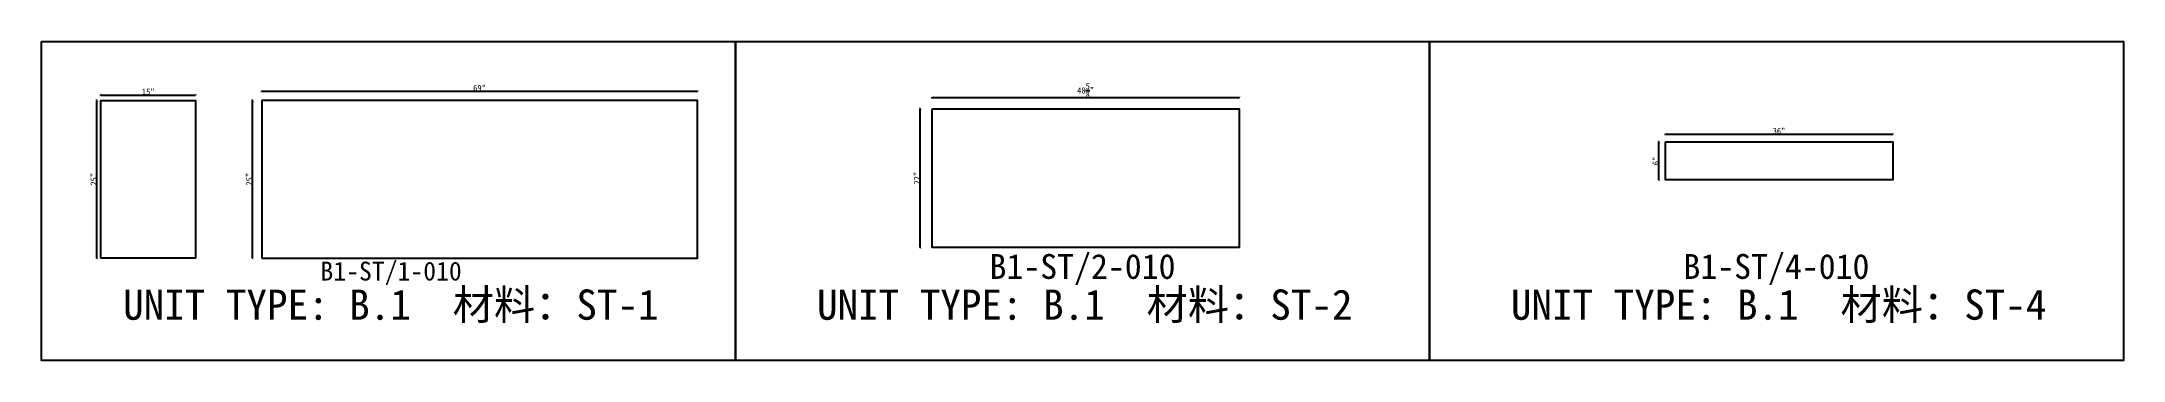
# Model space of a CAD drawing. Header units: millimetres. Extents: x -46966 to 138077, y -48408 to 2116.
# Drawn here: x 3188 to 11563, y -16717 to -15435 of the extents above; entities that cross this region are included whole.
import ezdxf
from ezdxf.enums import TextEntityAlignment as Align

# ---------------------------------------------------------------- set-up
doc = ezdxf.new("R2010")
doc.units = ezdxf.units.MM
doc.layers.add('PART_NUMBER', color=3, linetype='Continuous')
doc.styles.add('样式 1', font='')
doc.styles.get('样式 1').set_extended_font_data('NSimSun')
doc.dimstyles.new('副本 ISO-25', dxfattribs={"dimtxt": 25, "dimasz": 10, "dimexe": 1.5, "dimexo": 0.5, "dimtad": 1, "dimlfac": 0.03937, "dimlunit": 5, "dimtxsty": '样式 1', "dimblk": 'ARCHTICK', "dimcen": 2.5, "dimclrd": 256, "dimclrt": 1, "dimazin": 3, "dimtfac": 1, "dimtmove": 0, "dimatfit": 3, "dimfxlon": 1})

msp = doc.modelspace()

# ---------------------------------------------------------------- texts
at = {"style": '样式 1'}
for s, p in [('材料：ST-1', (4841.431, -16553.892)), ('材料：ST-2', (7633.306, -16553.892)), ('材料：ST-4', (10425.18, -16553.892)), ('UNIT TYPE: B.1', (3515.15, -16553.892)), ('UNIT TYPE: B.1', (6307.025, -16553.892)), ('UNIT TYPE: B.1', (9098.899, -16553.892))]:
    msp.add_text(s, height=121.5865, dxfattribs=at).set_placement(p)
at = {"layer": 'PART_NUMBER', "color": 3, "style": '样式 1'}
for s, height, p in [('B1-ST/1-010', 76, (4593.49, -16358.245)), ('B1-ST/2-010', 100, (7375.406, -16339.565)), ('B1-ST/4-010', 100, (10167.281, -16339.565))]:
    msp.add_text(s, height=height, dxfattribs=at).set_placement(p, align=Align.MIDDLE_CENTER)

# ---------------------------------------------------------------- blocks, each defined once
blk = doc.blocks.new('_ArchTick')
at = {"color": 0, "linetype": 'ByBlock', "const_width": 0.15}
blk.add_lwpolyline([(-0.5, -0.5), (0.5, 0.5)], dxfattribs=at)
blk = doc.blocks.new('*D589')
at = {"color": 0, "lineweight": -2, "transparency": 16777216}
for p, q in [((3411, -15671.2), (3408.5, -15671.2)), ((3411, -16306.2), (3408.5, -16306.2))]:
    blk.add_line(p, q, dxfattribs=at)
at = {"lineweight": -2, "transparency": 16777216}
blk.add_line((3410, -16306.2), (3410, -15671.2), dxfattribs=at)
at = {"layer": 'Defpoints', "color": 0, "transparency": 16777216}
for p in [(3410, -15671.2), (3425.8, -15671.2), (3425.8, -16306.2)]:
    blk.add_point(p, dxfattribs=at)
at = {"lineweight": -2, "transparency": 16777216, "xscale": 10, "yscale": 10, "zscale": 10}
for p, rotation in [((3410, -15671.2), 90), ((3410, -16306.2), 270)]:
    blk.add_blockref('_ArchTick', p, dxfattribs=dict(at, rotation=rotation))
at = {"color": 1, "transparency": 16777216, "insert": (3396.9, -15988.7), "char_height": 25, "attachment_point": 5, "rotation": 90, "style": '样式 1'}
blk.add_mtext('\\A1;25"', dxfattribs=at)
blk = doc.blocks.new('*D590')
at = {"color": 0, "lineweight": -2, "transparency": 16777216}
for p, q in [((3425.8, -15650.8), (3425.8, -15648.3)), ((3806.8, -15650.8), (3806.8, -15648.3))]:
    blk.add_line(p, q, dxfattribs=at)
at = {"lineweight": -2, "transparency": 16777216}
blk.add_line((3425.8, -15649.8), (3806.8, -15649.8), dxfattribs=at)
at = {"layer": 'Defpoints', "color": 0, "transparency": 16777216}
for p in [(3806.8, -15649.8), (3425.8, -15671.2), (3806.8, -15671.2)]:
    blk.add_point(p, dxfattribs=at)
at = {"lineweight": -2, "transparency": 16777216, "xscale": 10, "yscale": 10, "zscale": 10, "rotation": 180}
blk.add_blockref('_ArchTick', (3425.8, -15649.8), dxfattribs=at)
at = {"lineweight": -2, "transparency": 16777216, "xscale": 10, "yscale": 10, "zscale": 10}
blk.add_blockref('_ArchTick', (3806.8, -15649.8), dxfattribs=at)
at = {"color": 1, "transparency": 16777216, "insert": (3616.3, -15636.6), "char_height": 25, "attachment_point": 5, "style": '样式 1'}
blk.add_mtext('\\A1;15"', dxfattribs=at)
blk = doc.blocks.new('*D591')
at = {"color": 0, "lineweight": -2, "transparency": 16777216}
for p, q in [((4037.1, -15671.2), (4034.6, -15671.2)), ((4037.1, -16306.2), (4034.6, -16306.2))]:
    blk.add_line(p, q, dxfattribs=at)
at = {"lineweight": -2, "transparency": 16777216}
blk.add_line((4036.1, -16306.2), (4036.1, -15671.2), dxfattribs=at)
at = {"layer": 'Defpoints', "color": 0, "transparency": 16777216}
for p in [(4036.1, -15671.2), (4073.1, -15671.2), (4073.1, -16306.2)]:
    blk.add_point(p, dxfattribs=at)
at = {"lineweight": -2, "transparency": 16777216, "xscale": 10, "yscale": 10, "zscale": 10}
for p, rotation in [((4036.1, -15671.2), 90), ((4036.1, -16306.2), 270)]:
    blk.add_blockref('_ArchTick', p, dxfattribs=dict(at, rotation=rotation))
at = {"color": 1, "transparency": 16777216, "insert": (4023, -15988.7), "char_height": 25, "attachment_point": 5, "rotation": 90, "style": '样式 1'}
blk.add_mtext('\\A1;25"', dxfattribs=at)
blk = doc.blocks.new('*D592')
at = {"color": 0, "lineweight": -2, "transparency": 16777216}
for p, q in [((4073.1, -15635.9), (4073.1, -15633.4)), ((5825.7, -15635.9), (5825.7, -15633.4))]:
    blk.add_line(p, q, dxfattribs=at)
at = {"lineweight": -2, "transparency": 16777216}
blk.add_line((4073.1, -15634.9), (5825.7, -15634.9), dxfattribs=at)
at = {"layer": 'Defpoints', "color": 0, "transparency": 16777216}
for p in [(5825.7, -15634.9), (4073.1, -15671.2), (5825.7, -15671.2)]:
    blk.add_point(p, dxfattribs=at)
at = {"lineweight": -2, "transparency": 16777216, "xscale": 10, "yscale": 10, "zscale": 10, "rotation": 180}
blk.add_blockref('_ArchTick', (4073.1, -15634.9), dxfattribs=at)
at = {"lineweight": -2, "transparency": 16777216, "xscale": 10, "yscale": 10, "zscale": 10}
blk.add_blockref('_ArchTick', (5825.7, -15634.9), dxfattribs=at)
at = {"color": 1, "transparency": 16777216, "insert": (4949.4, -15621.7), "char_height": 25, "attachment_point": 5, "style": '样式 1'}
blk.add_mtext('\\A1;69"', dxfattribs=at)
blk = doc.blocks.new('*D593')
at = {"color": 0, "lineweight": -2, "transparency": 16777216}
for p, q in [((6770.4, -15661.4), (6770.4, -15658.9)), ((8005.5, -15661.4), (8005.5, -15658.9))]:
    blk.add_line(p, q, dxfattribs=at)
at = {"lineweight": -2, "transparency": 16777216}
blk.add_line((6770.4, -15660.4), (8005.5, -15660.4), dxfattribs=at)
at = {"layer": 'Defpoints', "color": 0, "transparency": 16777216}
for p in [(8005.5, -15660.4), (6770.4, -15705), (8005.5, -15705)]:
    blk.add_point(p, dxfattribs=at)
at = {"lineweight": -2, "transparency": 16777216, "xscale": 10, "yscale": 10, "zscale": 10, "rotation": 180}
blk.add_blockref('_ArchTick', (6770.4, -15660.4), dxfattribs=at)
at = {"lineweight": -2, "transparency": 16777216, "xscale": 10, "yscale": 10, "zscale": 10}
blk.add_blockref('_ArchTick', (8005.5, -15660.4), dxfattribs=at)
at = {"color": 1, "transparency": 16777216, "insert": (7388, -15631.4), "char_height": 25, "attachment_point": 5, "style": '样式 1'}
blk.add_mtext('\\A1;48{\\H1x;\\S5/8;}"', dxfattribs=at)
blk = doc.blocks.new('*D594')
at = {"color": 0, "lineweight": -2, "transparency": 16777216}
for p, q in [((6723.7, -15705), (6721.2, -15705)), ((6723.7, -16263.8), (6721.2, -16263.8))]:
    blk.add_line(p, q, dxfattribs=at)
at = {"lineweight": -2, "transparency": 16777216}
blk.add_line((6722.7, -16263.8), (6722.7, -15705), dxfattribs=at)
at = {"layer": 'Defpoints', "color": 0, "transparency": 16777216}
for p in [(6722.7, -15705), (6770.4, -15705), (6770.4, -16263.8)]:
    blk.add_point(p, dxfattribs=at)
at = {"lineweight": -2, "transparency": 16777216, "xscale": 10, "yscale": 10, "zscale": 10}
for p, rotation in [((6722.7, -15705), 90), ((6722.7, -16263.8), 270)]:
    blk.add_blockref('_ArchTick', p, dxfattribs=dict(at, rotation=rotation))
at = {"color": 1, "transparency": 16777216, "insert": (6709.5, -15984.4), "char_height": 25, "attachment_point": 5, "rotation": 90, "style": '样式 1'}
blk.add_mtext('\\A1;22"', dxfattribs=at)
blk = doc.blocks.new('*D595')
at = {"color": 0, "lineweight": -2, "transparency": 16777216}
for p, q in [((9720.6, -15808.9), (9720.6, -15806.4)), ((10635, -15808.9), (10635, -15806.4))]:
    blk.add_line(p, q, dxfattribs=at)
at = {"lineweight": -2, "transparency": 16777216}
blk.add_line((9720.6, -15807.9), (10635, -15807.9), dxfattribs=at)
at = {"layer": 'Defpoints', "color": 0, "transparency": 16777216}
for p in [(10635, -15807.9), (9720.6, -15838.7), (10635, -15838.7)]:
    blk.add_point(p, dxfattribs=at)
at = {"lineweight": -2, "transparency": 16777216, "xscale": 10, "yscale": 10, "zscale": 10, "rotation": 180}
blk.add_blockref('_ArchTick', (9720.6, -15807.9), dxfattribs=at)
at = {"lineweight": -2, "transparency": 16777216, "xscale": 10, "yscale": 10, "zscale": 10}
blk.add_blockref('_ArchTick', (10635, -15807.9), dxfattribs=at)
at = {"color": 1, "transparency": 16777216, "insert": (10177.8, -15794.8), "char_height": 25, "attachment_point": 5, "style": '样式 1'}
blk.add_mtext('\\A1;36"', dxfattribs=at)
blk = doc.blocks.new('*D596')
at = {"color": 0, "lineweight": -2, "transparency": 16777216}
for p, q in [((9695.8, -15838.7), (9693.3, -15838.7)), ((9695.8, -15991.1), (9693.3, -15991.1))]:
    blk.add_line(p, q, dxfattribs=at)
at = {"lineweight": -2, "transparency": 16777216}
blk.add_line((9694.8, -15991.1), (9694.8, -15838.7), dxfattribs=at)
at = {"layer": 'Defpoints', "color": 0, "transparency": 16777216}
for p in [(9694.8, -15838.7), (9720.6, -15838.7), (9720.6, -15991.1)]:
    blk.add_point(p, dxfattribs=at)
at = {"lineweight": -2, "transparency": 16777216, "xscale": 10, "yscale": 10, "zscale": 10}
for p, rotation in [((9694.8, -15838.7), 90), ((9694.8, -15991.1), 270)]:
    blk.add_blockref('_ArchTick', p, dxfattribs=dict(at, rotation=rotation))
at = {"color": 1, "transparency": 16777216, "insert": (9681.6, -15914.9), "char_height": 25, "attachment_point": 5, "rotation": 90, "style": '样式 1'}
blk.add_mtext('\\A1;6"', dxfattribs=at)

# ---------------------------------------------------------------- dimensions: what is measured, and where the dimension line sits
for base, p1, p2, picture, middle in [((3806.796, -15649.753), (3425.796, -15671.188), (3806.796, -15671.188), '*D590', (3616.296, -15636.628)), ((5825.665, -15634.858), (4073.065, -15671.188), (5825.665, -15671.188), '*D592', (4949.365, -15621.733)), ((8005.512, -15660.448), (6770.437, -15704.977), (8005.512, -15704.977), '*D593', (7387.974, -15631.355)), ((10634.99, -15807.899), (9720.59, -15838.735), (10634.99, -15838.735), '*D595', (10177.79, -15794.774))]:
    dim = msp.add_linear_dim(base=base, p1=p1, p2=p2, dimstyle='副本 ISO-25')
    dim.commit()
    dim.dimension.update_dxf_attribs({"geometry": picture, "text_midpoint": middle})
for base, p1, p2, picture, middle in [((3409.997, -15671.188), (3425.796, -16306.188), (3425.796, -15671.188), '*D589', (3396.872, -15988.688)), ((4036.125, -15671.188), (4073.065, -16306.188), (4073.065, -15671.188), '*D591', (4023, -15988.688)), ((6722.673, -15704.977), (6770.437, -16263.777), (6770.437, -15704.977), '*D594', (6709.548, -15984.377)), ((9694.756, -15838.735), (9720.59, -15991.135), (9720.59, -15838.735), '*D596', (9681.631, -15914.935))]:
    dim = msp.add_linear_dim(base=base, p1=p1, p2=p2, angle=90, dimstyle='副本 ISO-25')
    dim.commit()
    dim.dimension.update_dxf_attribs({"geometry": picture, "text_midpoint": middle})

# ---------------------------------------------------------------- linework, layer by layer
at = {"color": 1}
for points in [[(3187.523, -15434.998), (5979.397, -15434.998), (5979.397, -16717.396), (3187.523, -16717.396)], [(5979.397, -15434.998), (8771.271, -15434.998), (8771.271, -16717.396), (5979.397, -16717.396)], [(8771.271, -15434.998), (11563.146, -15434.998), (11563.146, -16717.396), (8771.271, -16717.396)]]:
    msp.add_lwpolyline(points, close=True, dxfattribs=at)
for points in [[(3425.796, -16306.188), (3425.796, -15671.188), (3806.796, -15671.188), (3806.796, -16306.188)], [(4073.065, -16306.188), (5825.665, -16306.188), (5825.665, -15671.188), (4073.065, -15671.188)], [(6770.437, -15704.977), (8005.512, -15704.977), (8005.512, -16263.777), (6770.437, -16263.777)], [(9720.59, -15838.735), (10634.99, -15838.735), (10634.99, -15991.135), (9720.59, -15991.135)]]:
    msp.add_lwpolyline(points, close=True)

msp.set_redraw_order([(e.dxf.handle, doc.entitydb.next_handle()) for e in msp.query("TEXT MTEXT ATTDEF DIMENSION ARC_DIMENSION")])  # texts and dimensions are drawn at this point

doc.saveas('drawing.dxf')
